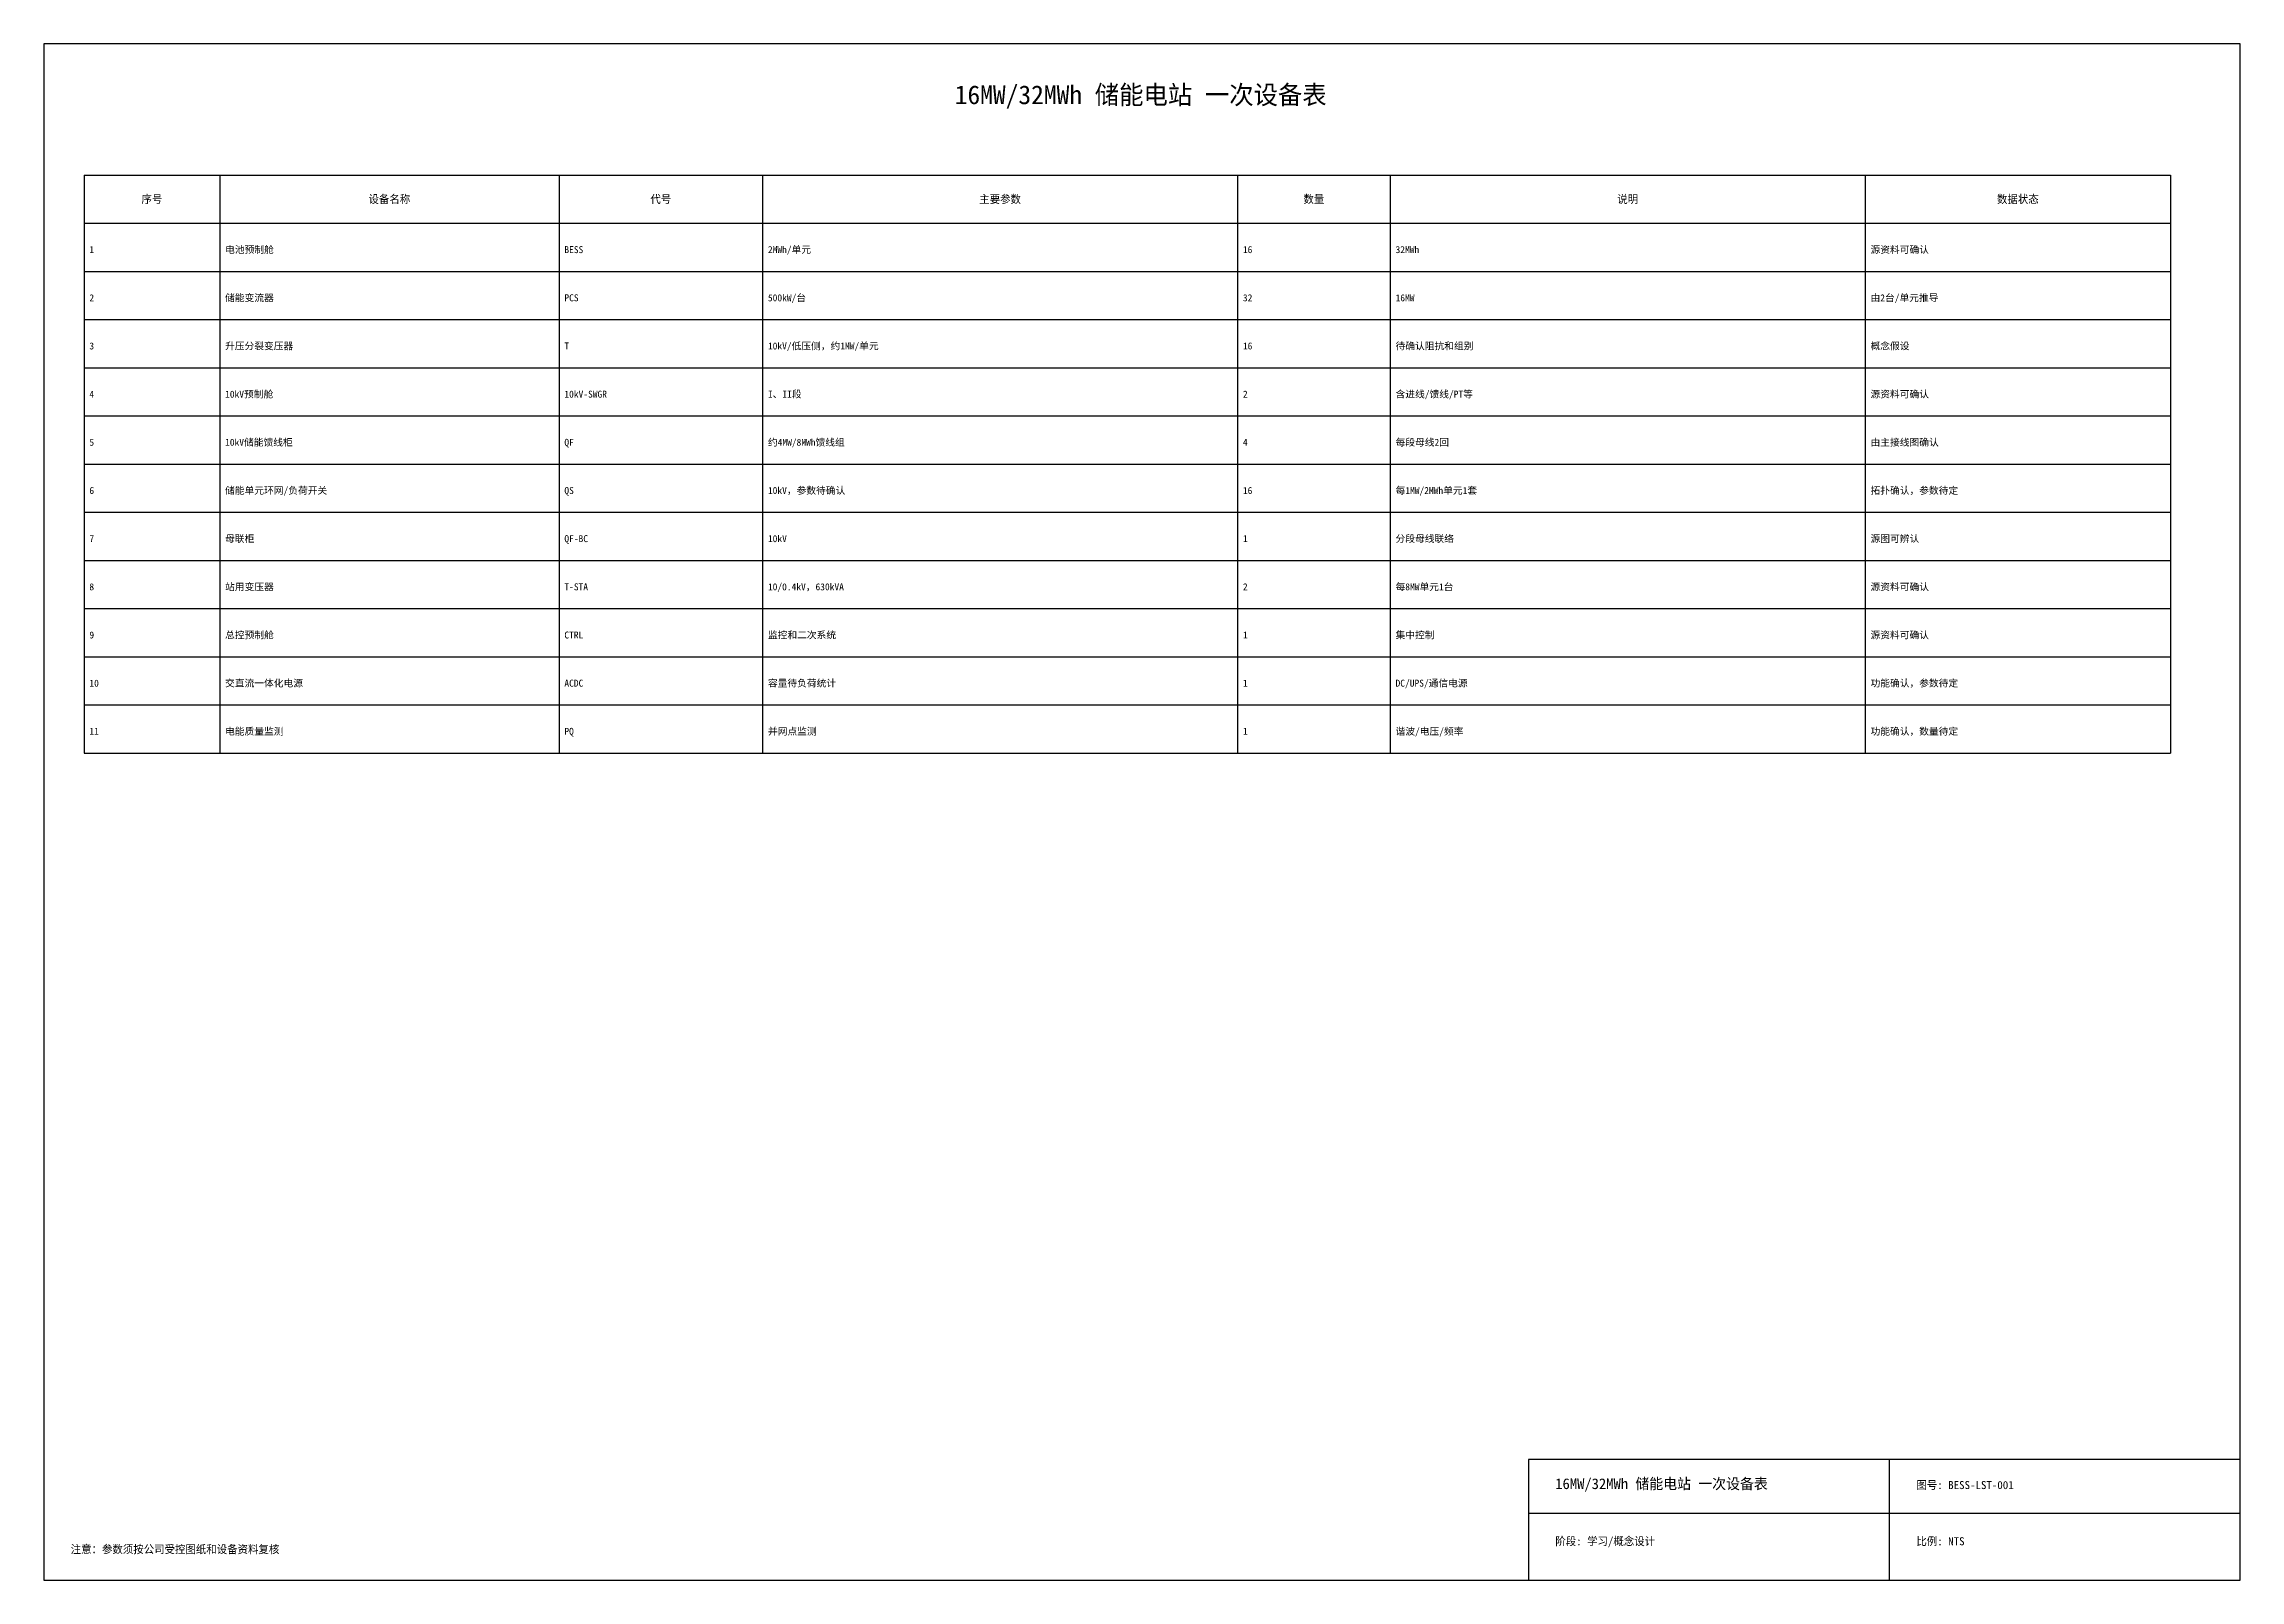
# Model space of a CAD drawing. Header units: metres. Extents: x 10 to 1731, y 10 to 1244.
# Drawn here: x 10 to 831, y 670 to 1244 of the extents above; entities that cross this region are included whole.
import ezdxf
from ezdxf.enums import TextEntityAlignment as Align

# ---------------------------------------------------------------- set-up
doc = ezdxf.new("R2010")
doc.units = ezdxf.units.M

msp = doc.modelspace()

# ---------------------------------------------------------------- texts
at = {"layer": 'ANNOT'}
msp.add_text('注意：参数须按公司受控图纸和设备资料复核', height=3, dxfattribs=at).set_placement((20, 680))
at = {"layer": 'TEXT'}
for s, height, p in [('16MW/32MWh 储能电站 一次设备表', 7, (420, 1225)), ('序号', 3, (50.37, 1186)), ('设备名称', 3, (139.15, 1186)), ('代号', 3, (240.61, 1186)), ('主要参数', 3, (367.44, 1186)), ('数量', 3, (484.76, 1186)), ('说明', 3, (602.07, 1186)), ('数据状态', 3, (747.93, 1186))]:
    msp.add_text(s, height=height, dxfattribs=at).set_placement(p, align=Align.MIDDLE_CENTER)
for s, height, p in [('1', 2.6, (27, 1165.84)), ('电池预制舱', 2.6, (77.73, 1165.84)), ('BESS', 2.6, (204.56, 1165.84)), ('2MWh/单元', 2.6, (280.66, 1165.84)), ('16', 2.6, (458.22, 1165.84)), ('32MWh', 2.6, (515.29, 1165.84)), ('源资料可确认', 2.6, (692.85, 1165.84)), ('2', 2.6, (27, 1147.84)), ('储能变流器', 2.6, (77.73, 1147.84)), ('PCS', 2.6, (204.56, 1147.84)), ('500kW/台', 2.6, (280.66, 1147.84)), ('32', 2.6, (458.22, 1147.84)), ('16MW', 2.6, (515.29, 1147.84)), ('由2台/单元推导', 2.6, (692.85, 1147.84)), ('3', 2.6, (27, 1129.84)), ('升压分裂变压器', 2.6, (77.73, 1129.84)), ('T', 2.6, (204.56, 1129.84)), ('10kV/低压侧，约1MW/单元', 2.6, (280.66, 1129.84)), ('16', 2.6, (458.22, 1129.84)), ('待确认阻抗和组别', 2.6, (515.29, 1129.84)), ('概念假设', 2.6, (692.85, 1129.84)), ('4', 2.6, (27, 1111.84)), ('10kV预制舱', 2.6, (77.73, 1111.84)), ('10kV-SWGR', 2.6, (204.56, 1111.84)), ('I、II段', 2.6, (280.66, 1111.84)), ('2', 2.6, (458.22, 1111.84)), ('含进线/馈线/PT等', 2.6, (515.29, 1111.84)), ('源资料可确认', 2.6, (692.85, 1111.84)), ('5', 2.6, (27, 1093.84)), ('10kV储能馈线柜', 2.6, (77.73, 1093.84)), ('QF', 2.6, (204.56, 1093.84)), ('约4MW/8MWh馈线组', 2.6, (280.66, 1093.84)), ('4', 2.6, (458.22, 1093.84)), ('每段母线2回', 2.6, (515.29, 1093.84)), ('由主接线图确认', 2.6, (692.85, 1093.84)), ('6', 2.6, (27, 1075.84)), ('储能单元环网/负荷开关', 2.6, (77.73, 1075.84)), ('QS', 2.6, (204.56, 1075.84)), ('10kV，参数待确认', 2.6, (280.66, 1075.84)), ('16', 2.6, (458.22, 1075.84)), ('每1MW/2MWh单元1套', 2.6, (515.29, 1075.84)), ('拓扑确认，参数待定', 2.6, (692.85, 1075.84)), ('7', 2.6, (27, 1057.84)), ('母联柜', 2.6, (77.73, 1057.84)), ('QF-BC', 2.6, (204.56, 1057.84)), ('10kV', 2.6, (280.66, 1057.84)), ('1', 2.6, (458.22, 1057.84)), ('分段母线联络', 2.6, (515.29, 1057.84)), ('源图可辨认', 2.6, (692.85, 1057.84)), ('站用变压器', 2.6, (77.73, 1039.84)), ('每8MW单元1台', 2.6, (515.29, 1039.84)), ('源资料可确认', 2.6, (692.85, 1039.84)), ('8', 2.6, (27, 1039.84)), ('T-STA', 2.6, (204.56, 1039.84)), ('10/0.4kV，630kVA', 2.6, (280.66, 1039.84)), ('2', 2.6, (458.22, 1039.84)), ('9', 2.6, (27, 1021.84)), ('总控预制舱', 2.6, (77.73, 1021.84)), ('CTRL', 2.6, (204.56, 1021.84)), ('监控和二次系统', 2.6, (280.66, 1021.84)), ('1', 2.6, (458.22, 1021.84)), ('集中控制', 2.6, (515.29, 1021.84)), ('源资料可确认', 2.6, (692.85, 1021.84)), ('10', 2.6, (27, 1003.84)), ('交直流一体化电源', 2.6, (77.73, 1003.84)), ('ACDC', 2.6, (204.56, 1003.84)), ('容量待负荷统计', 2.6, (280.66, 1003.84)), ('1', 2.6, (458.22, 1003.84)), ('DC/UPS/通信电源', 2.6, (515.29, 1003.84)), ('功能确认，参数待定', 2.6, (692.85, 1003.84)), ('11', 2.6, (27, 985.84)), ('电能质量监测', 2.6, (77.73, 985.84)), ('PQ', 2.6, (204.56, 985.84)), ('并网点监测', 2.6, (280.66, 985.84)), ('1', 2.6, (458.22, 985.84)), ('谐波/电压/频率', 2.6, (515.29, 985.84)), ('功能确认，数量待定', 2.6, (692.85, 985.84)), ('16MW/32MWh 储能电站 一次设备表', 4, (575, 704)), ('图号: BESS-LST-001', 3, (710, 704)), ('阶段: 学习/概念设计', 3, (575, 683)), ('比例: NTS', 3, (710, 683))]:
    msp.add_text(s, height=height, dxfattribs=at).set_placement(p)

# ---------------------------------------------------------------- linework, layer by layer
at = {"layer": 'FRAME'}
for p, q in [((700, 670), (700, 715)), ((565, 695), (831, 695))]:
    msp.add_line(p, q, dxfattribs=at)
for points in [[(10, 670), (831, 670), (831, 1244), (10, 1244)], [(565, 670), (831, 670), (831, 715), (565, 715)]]:
    msp.add_lwpolyline(points, close=True, dxfattribs=at)
at = {"layer": 'TABLE'}
for p, q in [((25, 1195), (805, 1195)), ((25, 1195), (25, 979)), ((75.73, 1195), (75.73, 979)), ((202.56, 1195), (202.56, 979)), ((278.66, 1195), (278.66, 979)), ((456.22, 1195), (456.22, 979)), ((513.29, 1195), (513.29, 979)), ((690.85, 1195), (690.85, 979)), ((805, 1195), (805, 979)), ((25, 1177), (805, 1177)), ((25, 1159), (805, 1159)), ((25, 1141), (805, 1141)), ((25, 1123), (805, 1123)), ((25, 1105), (805, 1105)), ((25, 1087), (805, 1087)), ((25, 1069), (805, 1069)), ((25, 1051), (805, 1051)), ((25, 1033), (805, 1033)), ((25, 1015), (805, 1015)), ((25, 997), (805, 997)), ((25, 979), (805, 979))]:
    msp.add_line(p, q, dxfattribs=at)

msp.set_redraw_order([(e.dxf.handle, doc.entitydb.next_handle()) for e in msp.query("TEXT MTEXT ATTDEF DIMENSION ARC_DIMENSION")])  # texts and dimensions are drawn at this point

doc.saveas('drawing.dxf')
